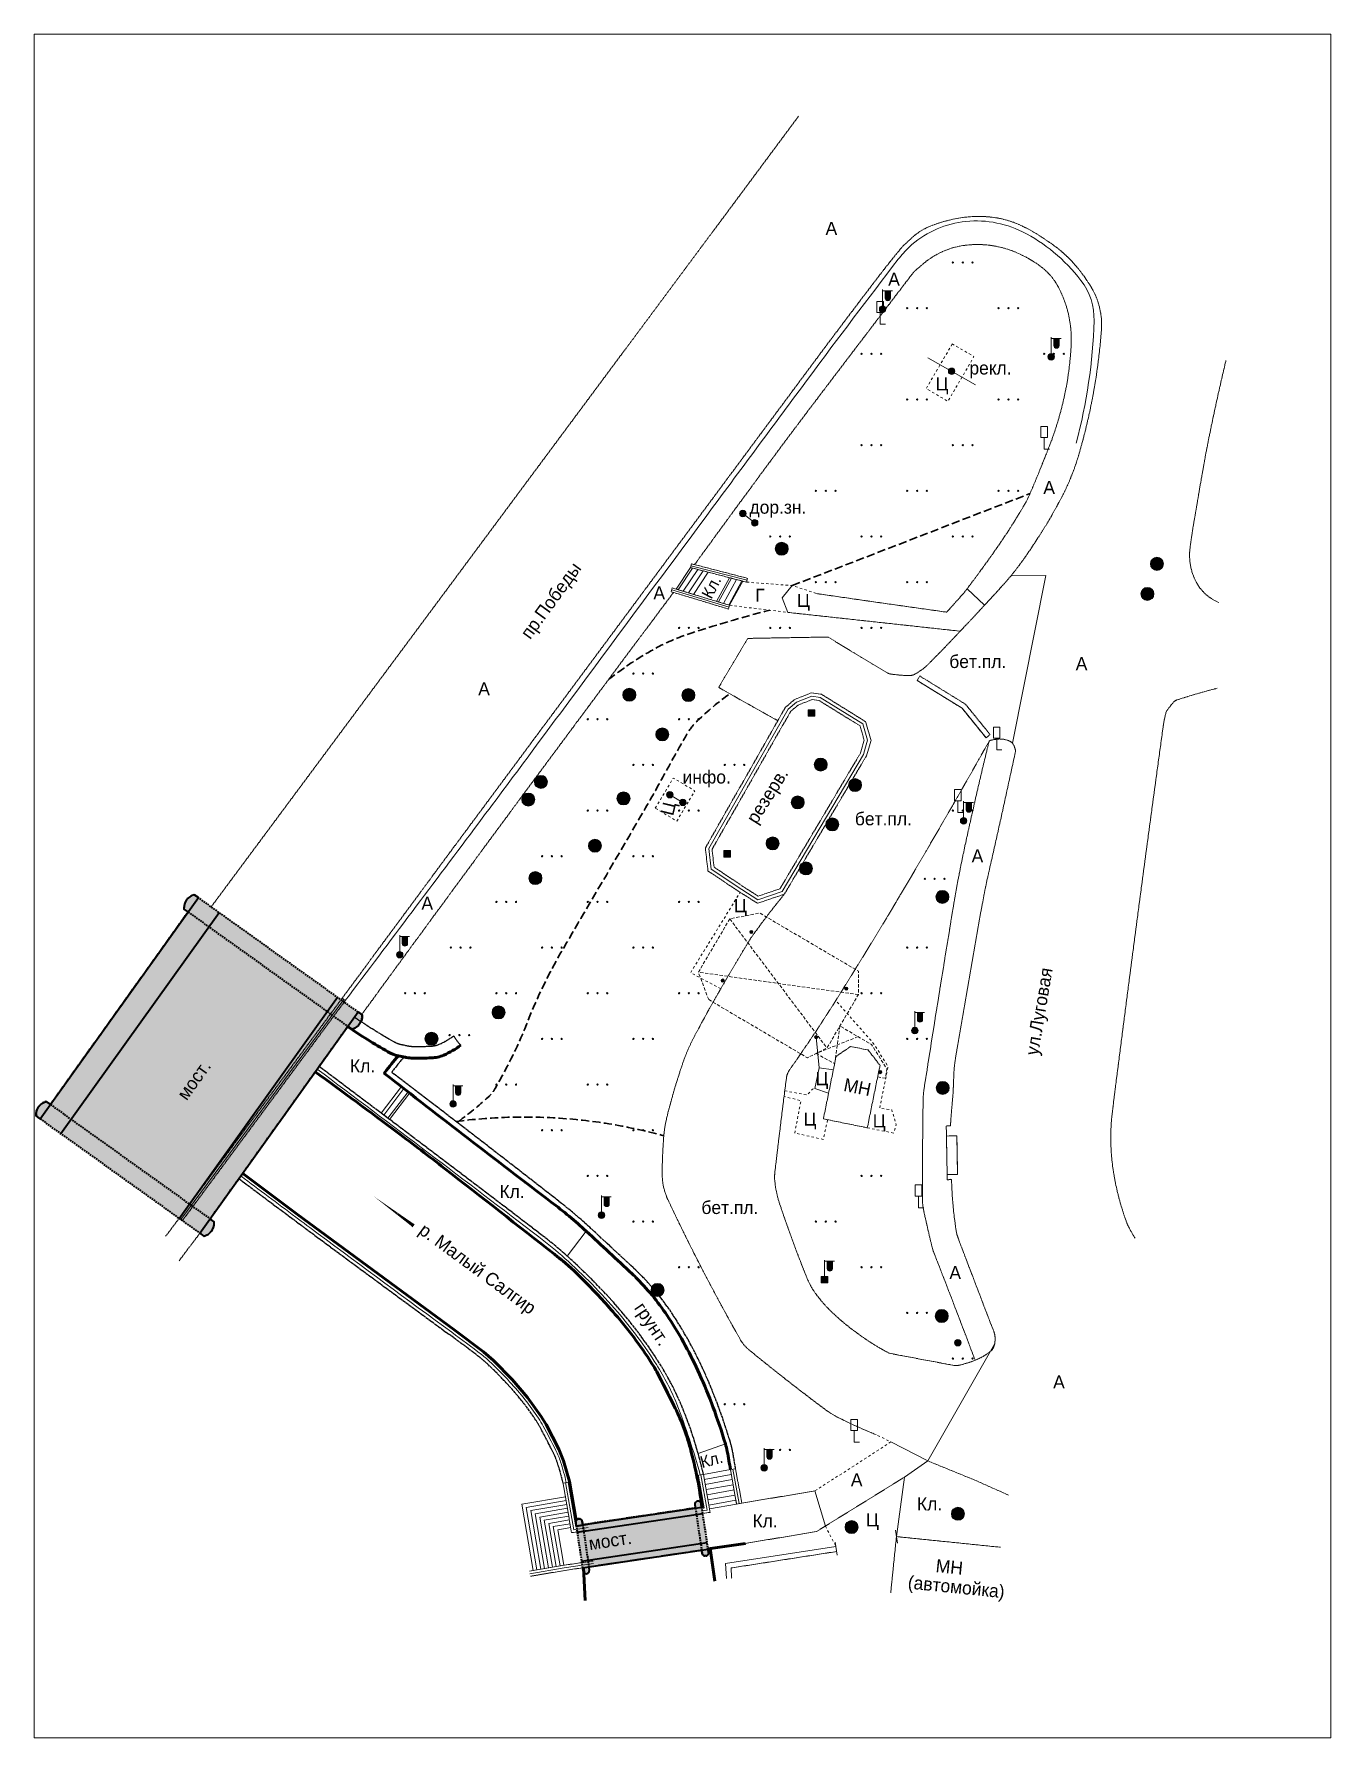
# Paper-space layout '500_А4' of a CAD drawing. Extents: x 1 to 200, y 1 to 262.
# The model-space entities are those that its viewports show. They can reach past a viewport. Long polylines and large blocks are cut down to what shows.
import ezdxf
from ezdxf.enums import TextEntityAlignment as Align

# ---------------------------------------------------------------- set-up
doc = ezdxf.new("R2010")
doc.units = 0
for name, pattern in [('500_128_1', [1, 1, 0]), ('500_14', [1, 1, 0]), ('500_189_3_1', [1, 1, 0]), ('500_189_3_2', [3, 1.5, -1.5]), ('500_195_2', [7, 5, -2]), ('500_24', [3, 1.5, -1.5]), ('500_278_5_1_1', [1, 1, 0]), ('500_280_2_1_1_1', [1, 1, 0]), ('500_314_1', [3, 2, -1]), ('500_472_1', [1, 1, 0]), ('500_49_1', [3, 2, -1])]:
    doc.linetypes.add(name, pattern=pattern)
for name, color, linetype in [('Возд_Линии', 7, 'Continuous'), ('Гидрол_Текст', 7, 'Continuous'), ('Дороги', 7, 'Continuous'), ('Здания_сооружения', 7, 'Continuous'), ('Канализация', 54, 'Continuous'), ('Колодцы', 7, 'Continuous'), ('Ограждение', 7, 'Continuous'), ('Ограждения', 7, 'Continuous'), ('Растительность', 7, 'Continuous'), ('Указатели', 7, 'Continuous')]:
    doc.layers.add(name, color=color, linetype=linetype)
doc.styles.add('BM431', font='Bm431.ttf', dxfattribs={"height": 1})
doc.styles.add('D431', font='D431.ttf')
doc.styles.add('D432', font='D432.ttf')
doc.styles.add('P131', font='P131.ttf')
doc.linetypes.add('500_128', pattern='A,0,[1,Topography.shx,S=1,R=90,X=0,Y=0],-0.5', length=0.5)
doc.linetypes.add('500_187', pattern='A,0,[3,Topography.shx,S=0.5,R=0,X=0,Y=0],-0.5', length=0.5)
doc.linetypes.add('500_278_5_1', pattern='A,0,[1,Topography.shx,S=0.8,R=90,X=0,Y=-0.4],-0.5,[1,Topography.shx,S=0.8,R=90,X=0,Y=-0.4],-7.5', length=8)
doc.linetypes.add('500_280_1', pattern='A,2,[6,Topography.shx,S=0.8,R=0,X=0,Y=0],2', length=4)
doc.linetypes.add('500_472', pattern='A,8,[1,Topography.shx,S=0.8,R=90,X=0,Y=0],0', length=8)
doc.linetypes.add('500_474_2_4', pattern='A,4,-0.5,[38,Topography.shx,S=1,R=0,X=0,Y=0],-0.5', length=5)
pattern_1 = [(0, (0, 0), (0, 0.8), [])]

psp = doc.layouts.new('500_А4')

msp = doc.modelspace()

# ---------------------------------------------------------------- texts
at = {"layer": 'Гидрол_Текст', "lineweight": 20, "style": 'D432'}
msp.add_text('р. Малый Салгир', height=1, rotation=323.7090537872178, dxfattribs=at).set_placement((5191686.714742469, 4972827.143944106))
at = {"layer": 'Дороги', "color": 7, "lineweight": 20, "style": 'BM431'}
for s, p in [('А', (5191717.985399959, 4972903.617130374)), ('А', (5191722.788732022, 4972899.725158053)), ('Ц', (5191726.41246627, 4972891.697746079, 255.8022939986229)), ('А', (5191734.68355675, 4972883.758119127)), ('А', (5191704.784071021, 4972875.684294449)), ('Г', (5191712.594679257, 4972875.496667388)), ('Ц', (5191715.799854829, 4972875.104108699)), ('бет.пл.', (5191727.470890969, 4972870.42358312)), ('А', (5191737.166536706, 4972870.257839316)), ('А', (5191691.353658151, 4972868.334884849)), ('бет.пл.', (5191720.23442383, 4972858.370731732)), ('А', (5191729.185663088, 4972855.522224401)), ('А', (5191686.998304322, 4972851.897754)), ('Ц', (5191710.95920709, 4972851.70952351, 254.7796599193937)), ('Кл.', (5191681.517259659, 4972839.426361038)), ('Ц', (5191717.208997615, 4972838.453048381, 254.860759582423)), ('Ц', (5191716.291193572, 4972835.352138546, 254.7260912297961)), ('Ц', (5191721.603386676, 4972835.21467115, 509.586850812219)), ('Кл.', (5191692.98331827, 4972829.803254947)), ('бет.пл.', (5191708.465519409, 4972828.580107293, 254.6023661178755)), ('А', (5191727.479420205, 4972823.591027865)), ('А', (5191735.435217567, 4972815.213075775)), ('А', (5191719.924237418, 4972807.712012787, 509.1753311714115)), ('Кл.', (5191724.992743756, 4972805.860493189, 254.7260912297961)), ('Кл.', (5191712.383755076, 4972804.565595313, 254.7260912297961)), ('Ц', (5191721.084919088, 4972804.640693862, 254.7260912297961))]:
    msp.add_text(s, height=1, dxfattribs=at).set_placement(p)
at = {"layer": 'Дороги', "color": 7, "lineweight": 20}
for s, height, rotation, style, p in [('пр.Победы', 1, 54.10639333494106, 'P131', (5191695.332222276, 4972872.557148141)), ('Кл.', 0.9, 62.72559529984119, 'BM431', (5191709.228039633, 4972875.653071691, -254.7342954116074)), ('резерв.', 1, 57.80231052635572, 'BM431', (5191712.690333491, 4972858.398181794)), ('Ц', 1, 76.35671763582361, 'BM431', (5191706.292583354, 4972859.048520793, 255.8022939986229)), ('ул.Луговая', 1, 80.42128662160498, 'P131', (5191734.276017142, 4972840.68162852, 254.7167687228745)), ('грунт.', 1, 303.8160613098649, 'BM431', (5191703.267511023, 4972821.377345804)), ('Кл.', 0.9, 14.61063320227282, 'BM431', (5191708.510509364, 4972809.104772436, 253.0517187969784))]:
    msp.add_text(s, height=height, rotation=rotation, dxfattribs=dict(at, style=style)).set_placement(p)
at = {"layer": 'Здания_сооружения', "lineweight": 20, "style": 'P131'}
for s, rotation, p in [('МН', 348.483099209567, (5191719.309881723, 4972838.022583304, 255.1094114599103)), ('МН', 354.2691756082348, (5191726.395106508, 4972801.139894385, 254.8161036334063)), ('(автомойка)', 354.2691756082348, (5191724.259139727, 4972799.879404316, 254.8161036334063))]:
    msp.add_text(s, height=1, rotation=rotation, dxfattribs=at).set_placement(p)

# ---------------------------------------------------------------- blocks, each defined once
blk = doc.blocks.new('500_206_3_1')
at = {"color": 0, "linetype": 'Continuous', "lineweight": -2}
blk.add_lwpolyline([(0.8, 0), (0, 0), (0, 1.8), (0.5, 1.8), (0.5, 3.5), (-0.5, 3.5), (-0.5, 1.8), (0, 1.8)], dxfattribs=at)
at = {"color": 0, "linetype": 'Continuous', "lineweight": -2, "style": 'BM431'}
blk.add_attdef('Пояснительная_надпись', (2, 0), '', height=2, dxfattribs=at)
blk = doc.blocks.new('*U172')
at = {"linetype": 'Continuous', "lineweight": -2}
h = blk.add_hatch(color=0, dxfattribs=at)
h.dxf.hatch_style = 1
edge = h.paths.add_edge_path()
edge.add_arc((0, 0), 0.5, 0, 360)
h = blk.add_hatch(color=0, dxfattribs=at)
h.dxf.hatch_style = 1
edge = h.paths.add_edge_path()
edge.add_arc((2.313550330865838, -2.4999542e-09), 0.5, 0, 360)
at = {"color": 0, "linetype": 'Continuous', "lineweight": -2}
blk.add_lwpolyline([(0, 0), (2.313550330865838, -2.4999543e-09)], dxfattribs=at)
for centre in [(0, 0), (2.313550330865838, -2.4999542e-09)]:
    blk.add_circle(centre, 0.5, dxfattribs=at)
at = {"color": 0, "linetype": 'Continuous', "lineweight": -2, "style": 'BM431'}
blk.add_attdef('Пояснительная_надпись', (0, -2.5), '', height=2, dxfattribs=at)
blk = doc.blocks.new('500_117_1')
at = {"true_color": 0xffffff}
h = blk.add_hatch(color=7, dxfattribs=at)
h.dxf.hatch_style = 1
edge = h.paths.add_edge_path()
edge.add_arc((0, 0), 1, 0, 360)
at = {"color": 0, "linetype": 'Continuous', "lineweight": -2}
blk.add_lwpolyline([(-0.7071067811865475, 0.7071067811865476), (0.7071067811865474, -0.7071067811865478)], dxfattribs=at)
blk.add_circle((0, 0), 1, dxfattribs=at)
for tag, p, style in [('Пояснительная_надпись', (1, -1), 'BM431'), ('Порядковый_номер', (0, -3.5), 'D431')]:
    blk.add_attdef(tag, p, '', height=2, dxfattribs=dict(at, style=style))
at = {"color": 7, "linetype": 'Continuous', "lineweight": -2, "style": 'D431'}
for tag, p in [('Отметка_кольца_люка', (0, -6)), ('Отметка_земли', (0, -8.5))]:
    blk.add_attdef(tag, p, '', height=2, dxfattribs=at)
at = {"linetype": 'Continuous', "lineweight": -2, "style": 'D431'}
for tag, p in [('Отметка_верха_прокладки', (0, -11)), ('Отметка_низа_прокладки', (0, -13.5)), ('Отметка_дна', (0, -16))]:
    blk.add_attdef(tag, p, '', height=2, dxfattribs=at)
blk = doc.blocks.new('*U177')
at = {"linetype": 'Continuous', "lineweight": -2}
h = blk.add_hatch(color=0, dxfattribs=at)
h.dxf.hatch_style = 1
edge = h.paths.add_edge_path()
edge.add_arc((0, 0), 0.5, 0, 360)
at = {"color": 0, "linetype": 'Continuous', "lineweight": -2}
blk.add_circle((0, 0), 0.5, dxfattribs=at)
blk = doc.blocks.new('500_473')
at = {"color": 0, "linetype": 'Continuous', "lineweight": -2}
blk.add_lwpolyline([(0, 1), (0, -1)], dxfattribs=at)
blk = doc.blocks.new('*U183')
at = {"linetype": 'Continuous', "lineweight": -2, "true_color": 0xffffff}
h = blk.add_hatch(color=7, dxfattribs=at)
h.dxf.hatch_style = 1
edge = h.paths.add_edge_path()
edge.add_line((0, 3.753316731873263), (0, -3.753316731873263))
edge.add_arc((0.5, -3.753316731873263), 0.5, 180, 360)
edge.add_line((0.9999999999999998, -3.753316731873263), (0.9999999999999998, -3.253316731873263))
edge.add_line((0.9999999999999998, -3.253316731873263), (18.47719311076568, -3.253316731873263))
edge.add_line((18.47719311076568, -3.253316731873263), (18.47719311076568, -3.753316731873263))
edge.add_arc((18.97719311076568, -3.753316731873263), 0.5000000000000036, 180, 360)
edge.add_line((19.47719311076568, -3.753316731873263), (19.47719311076568, 3.753316731873263))
edge.add_arc((18.97719311076568, 3.753316731873263), 0.5, 0, 180)
edge.add_line((18.47719311076568, 3.753316731873263), (18.47719311076568, 3.253316731873263))
edge.add_line((18.47719311076568, 3.253316731873263), (1, 3.253316731873265))
edge.add_line((0.9999999999999998, 3.253316731873265), (0.9999999999999998, 3.753316731873263))
edge.add_arc((0.5, 3.753316731873263), 0.5, 0, 180)
at = {"color": 0, "linetype": 'Continuous', "lineweight": -2}
for points in [[(0, 3.253316731873263), (0, 3.753316731873263, -0.9999999999999998), (1, 3.753316731873263), (0.9999999999999998, 3.253316731873263)], [(19.47719311076568, 3.253316731873263), (19.47719311076568, 3.753316731873263, 0.9999999999999998), (18.47719311076568, 3.753316731873263), (18.47719311076568, 3.253316731873263)], [(0, -3.253316731873263), (-1e-16, -3.753316731873263, 0.9999999999999998), (0.9999999999999998, -3.753316731873263), (0.9999999999999998, -3.253316731873263)], [(19.47719311076568, -3.253316731873263), (19.47719311076568, -3.753316731873263, -0.9999999999999998), (18.47719311076568, -3.753316731873263), (18.47719311076568, -3.253316731873263)]]:
    blk.add_lwpolyline(points, format="xyb", dxfattribs=at)
at = {"color": 0, "linetype": '500_314_1', "lineweight": -2, "ltscale": 0.5}
blk.add_lwpolyline([(0, 3.753316731873263), (0, -3.753316731873263, 0.9999999999999998), (0.9999999999999998, -3.753316731873263), (0.9999999999999998, -3.253316731873263), (18.47719311076568, -3.253316731873263), (18.47719311076568, -3.753316731873263, 0.9999999999999998), (19.47719311076568, -3.753316731873263), (19.47719311076568, 3.753316731873263, 0.9999999999999998), (18.47719311076568, 3.753316731873263), (18.47719311076568, 3.253316731873263), (0.9999999999999998, 3.253316731873265), (0.9999999999999998, 3.753316731873263, 0.9999999999999998), (0, 3.753316731873263)], format="xyb", dxfattribs=at)
at = {"color": 0, "linetype": 'Continuous', "lineweight": -2}
for points in [[(0, 3.253316731873263), (19.47719311076568, 3.253316731873263)], [(0, 2.253316731873263), (19.47719311076568, 2.253316731873263)], [(0, -2.253316731873263), (19.47719311076568, -2.253316731873263)], [(0, -3.253316731873263), (19.47719311076568, -3.253316731873263)]]:
    blk.add_lwpolyline(points, dxfattribs=at)
at = {"color": 0, "linetype": '500_314_1', "lineweight": -2, "ltscale": 0.5}
for points in [[(0.9999999999999998, 3.253316731873263), (0.9999999999999998, -3.253316731873263)], [(18.47719311076568, 3.253316731873263), (18.47719311076568, -3.253316731873263)]]:
    blk.add_lwpolyline(points, dxfattribs=at)
at = {"color": 0, "linetype": 'Continuous', "lineweight": 20, "style": 'BM431'}
blk.add_attdef('Материал_постройки', (1.5, -0.75), '', height=2, dxfattribs=at)
blk = doc.blocks.new('*U184')
at = {"linetype": 'Continuous', "lineweight": -2, "true_color": 0xffffff}
h = blk.add_hatch(color=7, dxfattribs=at)
h.dxf.hatch_style = 1
edge = h.paths.add_edge_path()
edge.add_line((0, 15.82693296277809), (0, -15.82693296277809))
edge.add_arc((1.351985278946712, -14.24906876828946), 2.077864194488622, 229.4085399419951, 310.5914600580049)
edge.add_line((2.703970557893425, -15.82693296277809), (2.703970557893425, -15.05497378909508))
edge.add_line((2.703970557893425, -15.05497378909508), (38.98903012461899, -15.05497378909508))
edge.add_line((38.98903012461899, -15.05497378909508), (38.98903012461899, -15.82693296277809))
edge.add_arc((40.34101540356569, -14.24906876828946), 2.077864194488624, 229.4085399419951, 310.5914600580049)
edge.add_line((41.69300068251241, -15.82693296277809), (41.69300068251241, 15.82693296277809))
edge.add_arc((40.34101540356569, 14.24906876828946), 2.077864194488624, 49.40853994199506, 130.5914600580049)
edge.add_line((38.98903012461899, 15.82693296277809), (38.98903012461899, 15.05497378909508))
edge.add_line((38.98903012461899, 15.05497378909508), (2.703970557893427, 15.05497378909508))
edge.add_line((2.703970557893425, 15.05497378909508), (2.703970557893425, 15.82693296277809))
edge.add_arc((1.351985278946712, 14.24906876828946), 2.077864194488622, 49.40853994199506, 130.5914600580049)
at = {"color": 0, "linetype": 'Continuous', "lineweight": -2}
for points in [[(0, 15.05497378909508), (0, 15.82693296277809, -0.3698265120087206), (2.703970557893425, 15.82693296277809), (2.703970557893425, 15.05497378909508)], [(41.69300068251241, 15.05497378909508), (41.69300068251241, 15.82693296277809, 0.3698265120087203), (38.98903012461899, 15.82693296277809), (38.98903012461899, 15.05497378909508)], [(0, -15.05497378909508), (-1e-16, -15.82693296277809, 0.3698265120087206), (2.703970557893425, -15.82693296277809), (2.703970557893425, -15.05497378909508)], [(41.69300068251241, -15.05497378909508), (41.69300068251241, -15.82693296277809, -0.3698265120087203), (38.98903012461899, -15.82693296277809), (38.98903012461899, -15.05497378909508)]]:
    blk.add_lwpolyline(points, format="xyb", dxfattribs=at)
at = {"color": 0, "linetype": '500_314_1', "lineweight": -2, "ltscale": 0.5}
blk.add_lwpolyline([(0, 15.82693296277809), (0, -15.82693296277809, 0.3698265120087205), (2.703970557893425, -15.82693296277809), (2.703970557893425, -15.05497378909508), (38.98903012461899, -15.05497378909508), (38.98903012461899, -15.82693296277809, 0.3698265120087203), (41.69300068251241, -15.82693296277809), (41.69300068251241, 15.82693296277809, 0.3698265120087203), (38.98903012461899, 15.82693296277809), (38.98903012461899, 15.05497378909508), (2.703970557893425, 15.05497378909508), (2.703970557893425, 15.82693296277809, 0.3698265120087205), (0, 15.82693296277809)], format="xyb", dxfattribs=at)
at = {"color": 0, "linetype": 'Continuous', "lineweight": -2}
for points in [[(0, 15.05497378909508), (41.69300068251241, 15.05497378909508)], [(0, 11.15932484567944), (41.69300068251241, 11.15932484567944)], [(0, -11.15932484567944), (41.69300068251241, -11.15932484567944)], [(0, -15.05497378909508), (41.69300068251241, -15.05497378909508)]]:
    blk.add_lwpolyline(points, dxfattribs=at)
at = {"color": 0, "linetype": '500_314_1', "lineweight": -2, "ltscale": 0.5}
for points in [[(2.703970557893425, 15.05497378909508), (2.703970557893425, -15.05497378909508)], [(38.98903012461899, 15.05497378909508), (38.98903012461899, -15.05497378909508)]]:
    blk.add_lwpolyline(points, dxfattribs=at)
at = {"color": 0, "linetype": 'Continuous', "lineweight": 20, "style": 'BM431'}
blk.add_attdef('Материал_постройки', (1.5, -0.75), '', height=2, dxfattribs=at)
blk = doc.blocks.new('*U186')
at = {"linetype": 'Continuous', "lineweight": -2}
h = blk.add_hatch(dxfattribs=at)
h.set_pattern_fill('500_203', color=0, scale=0.8, pattern_type=2)
h.set_pattern_definition(pattern_1)
h.paths.add_polyline_path([(0, 0), (4.209583711590084, 0), (4.209583711590084, 5.370907410109439), (0, 5.370907410109439)])
at = {"color": 0, "linetype": 'Continuous', "lineweight": -2}
blk.add_lwpolyline([(0, 0), (4.209583711590084, 0), (4.209583711590084, 5.370907410109439), (0, 5.370907410109439)], close=True, dxfattribs=at)
blk = doc.blocks.new('*U188')
at = {"linetype": 'Continuous', "lineweight": -2}
h = blk.add_hatch(dxfattribs=at)
h.set_pattern_fill('500_203', color=0, scale=0.8, pattern_type=2)
h.set_pattern_definition(pattern_1)
h.paths.add_polyline_path([(0, 0), (5.105300101330529, 0), (5.105300101330529, 1.600825068648217), (0, 1.600825068648217)])
at = {"color": 0, "linetype": 'Continuous', "lineweight": -2}
blk.add_lwpolyline([(0, 0), (5.105300101330529, 0), (5.105300101330529, 1.600825068648217), (0, 1.600825068648217)], close=True, dxfattribs=at)
blk = doc.blocks.new('*U190')
at = {"linetype": 'Continuous', "lineweight": -2}
h = blk.add_hatch(dxfattribs=at)
h.set_pattern_fill('500_203', color=0, scale=0.8, pattern_type=2)
h.set_pattern_definition(pattern_1)
h.paths.add_polyline_path([(0, 0), (3.962845088423127, 0.0074590659758726), (3.172104955701683, 2.661415148948524), (-0.9076061415357543, 2.656143206320972)])
at = {"color": 0, "linetype": 'Continuous', "lineweight": -2}
blk.add_lwpolyline([(0, 0), (3.962845088423127, 0.0074590659758726), (3.172104955701683, 2.661415148948524), (-0.9076061415357543, 2.656143206320972)], close=True, dxfattribs=at)
blk = doc.blocks.new('*U189')
at = {"linetype": 'Continuous', "lineweight": -2}
h = blk.add_hatch(dxfattribs=at)
h.set_pattern_fill('500_203', color=0, scale=0.8, pattern_type=2)
h.set_pattern_definition(pattern_1)
h.paths.add_polyline_path([(0, 0), (4.131770271701801, -0.0031426103900433), (3.708984214586586, 2.038040779982922), (-0.509557722044709, 2.04736038992638)])
at = {"color": 0, "linetype": 'Continuous', "lineweight": -2}
blk.add_lwpolyline([(0, 0), (4.131770271701801, -0.0031426103900433), (3.708984214586586, 2.038040779982922), (-0.509557722044709, 2.04736038992638)], close=True, dxfattribs=at)
blk = doc.blocks.new('*U192')
at = {"linetype": 'Continuous', "lineweight": -2, "true_color": 0xffffff}
h = blk.add_hatch(color=7, dxfattribs=at)
h.dxf.hatch_style = 1
edge = h.paths.add_edge_path(flags=16)
edge.add_arc((0, 0), 0.1, 0, 360)
h.paths.add_polyline_path([(-0.5, -0.5), (0.5, -0.5), (0.5, 0.5), (-0.5, 0.5)])
at = {"linetype": 'Continuous', "lineweight": -2}
h = blk.add_hatch(color=0, dxfattribs=at)
edge = h.paths.add_edge_path()
edge.add_arc((0, 0), 0.1, 0, 360)
at = {"color": 0, "linetype": 'Continuous', "lineweight": -2}
blk.add_lwpolyline([(-0.5, 3.999999999999999, 0, 0, 0), (-0.8, 2.299999999999999, 0, 0, 0), (0.2, 3, 0, 0, 0), (0.0479294319395912, 1.098082598310523, 0.5, 0, 0), (0, 0.5, 0, 0, 0)], format="xyseb", dxfattribs=at)
blk.add_lwpolyline([(-0.5, -0.5), (0.5, -0.5), (0.5, 0.5), (-0.5, 0.5)], close=True, dxfattribs=at)
blk.add_circle((0, 0), 0.1, dxfattribs=at)
for tag, p, style in [('Номер', (0.9999999999999998, -0.5), 'D431'), ('Тип', (0.9999999999999994, -3), 'D431'), ('Высота', (0.9999999999999998, -5.5), 'D431'), ('Пояснительная_надпись', (0.999999999999998, -8), 'BM431')]:
    blk.add_attdef(tag, p, '', height=2, dxfattribs=dict(at, style=style))
blk = doc.blocks.new('*U194')
at = {"linetype": 'Continuous', "lineweight": -2, "true_color": 0xffffff}
h = blk.add_hatch(color=7, dxfattribs=at)
h.dxf.hatch_style = 1
h.paths.add_polyline_path([(1.199999999999999, 2.799999999999999), (0.4, 2.799999999999999), (0.4, 1.7, 1), (1.199999999999999, 1.7)])
at = {"linetype": 'Continuous', "lineweight": -2}
h = blk.add_hatch(color=0, dxfattribs=at)
h.dxf.hatch_style = 1
edge = h.paths.add_edge_path()
edge.add_arc((0, 0), 0.5, 0, 360)
at = {"color": 0, "linetype": 'Continuous', "lineweight": -2, "flags": 128}
for points in [[(0, 0.5), (0, 3)], [(0, 2.799999999999999), (1.5, 2.799999999999999)]]:
    blk.add_lwpolyline(points, dxfattribs=at)
at = {"color": 0, "linetype": 'Continuous', "lineweight": -2}
blk.add_lwpolyline([(0.4, 2.799999999999999), (0.4, 1.7, 0.9999999999999998), (1.199999999999999, 1.7), (1.199999999999999, 2.799999999999999)], format="xyb", dxfattribs=at)
blk.add_circle((0, 0), 0.5, dxfattribs=at)
for tag, p, style in [('Номер', (0.9999999999999998, -0.5), 'D431'), ('Тип', (0.9999999999999994, -3), 'D431'), ('Высота', (0.9999999999999998, -5.5), 'D431'), ('Пояснительная_надпись', (0.999999999999998, -8), 'BM431')]:
    blk.add_attdef(tag, p, '', height=2, dxfattribs=dict(at, style=style))
blk = doc.blocks.new('*U199')
at = {"linetype": 'Continuous', "lineweight": -2, "true_color": 0xffffff}
h = blk.add_hatch(color=7, dxfattribs=at)
h.dxf.hatch_style = 1
h.paths.add_polyline_path([(1.199999999999999, 2.799999999999999), (0.4, 2.799999999999999), (0.4, 1.7, 1), (1.199999999999999, 1.7)])
h = blk.add_hatch(color=7, dxfattribs=at)
h.dxf.hatch_style = 1
h.paths.add_polyline_path([(-0.5, -0.5), (0.5, -0.5), (0.5, 0.5), (-0.5, 0.5)])
h.paths.add_polyline_path([(0.1, 0, -1), (-0.1, 0, -1)], flags=16)
at = {"linetype": 'Continuous', "lineweight": -2}
h = blk.add_hatch(color=0, dxfattribs=at)
edge = h.paths.add_edge_path()
edge.add_arc((0, 0), 0.1, 0, 360)
at = {"color": 0, "linetype": 'Continuous', "lineweight": -2, "flags": 128}
for points in [[(0, 0.5), (0, 3)], [(0, 2.799999999999999), (1.5, 2.799999999999999)]]:
    blk.add_lwpolyline(points, dxfattribs=at)
at = {"color": 0, "linetype": 'Continuous', "lineweight": -2}
blk.add_lwpolyline([(0.4, 2.799999999999999), (0.4, 1.7, 0.9999999999999998), (1.199999999999999, 1.7), (1.199999999999999, 2.799999999999999)], format="xyb", dxfattribs=at)
blk.add_lwpolyline([(-0.5, -0.5), (0.5, -0.5), (0.5, 0.5), (-0.5, 0.5)], close=True, dxfattribs=at)
blk.add_circle((0, 0), 0.1, dxfattribs=at)
for tag, p, style in [('Номер', (0.9999999999999998, -0.5), 'D431'), ('Тип', (0.9999999999999994, -3), 'D431'), ('Высота', (0.9999999999999998, -5.5), 'D431'), ('Пояснительная_надпись', (0.999999999999998, -8), 'BM431')]:
    blk.add_attdef(tag, p, '', height=2, dxfattribs=dict(at, style=style))
blk = doc.blocks.new('*U200')
at = {"linetype": 'Continuous', "lineweight": -2, "true_color": 0xffffff}
h = blk.add_hatch(color=7, dxfattribs=at)
h.dxf.hatch_style = 1
h.paths.add_polyline_path([(0.4, 1.7, 1), (1.199999999999999, 1.7), (1.199999999999999, 2.799999999999999), (0.4, 2.799999999999999)])
h = blk.add_hatch(color=7, dxfattribs=at)
h.dxf.hatch_style = 1
h.paths.add_polyline_path([(0.5, 0, 1), (-0.5, 0, 1)])
h.paths.add_polyline_path([(0.1, 0, -1), (-0.1, 0, -1)], flags=16)
at = {"linetype": 'Continuous', "lineweight": -2}
h = blk.add_hatch(color=0, dxfattribs=at)
edge = h.paths.add_edge_path()
edge.add_arc((0, 0), 0.1, 0, 360)
at = {"color": 0, "linetype": 'Continuous', "lineweight": -2, "flags": 128}
for points in [[(0, 0.5), (0, 3)], [(0, 2.799999999999999), (1.5, 2.799999999999999)]]:
    blk.add_lwpolyline(points, dxfattribs=at)
at = {"color": 0, "linetype": 'Continuous', "lineweight": -2}
blk.add_lwpolyline([(0.4, 2.799999999999999), (0.4, 1.7, 0.9999999999999998), (1.199999999999999, 1.7), (1.199999999999999, 2.799999999999999)], format="xyb", dxfattribs=at)
for radius in [0.5, 0.1]:
    blk.add_circle((0, 0), radius, dxfattribs=at)
for tag, p, style in [('Номер', (0.9999999999999998, -0.5), 'D431'), ('Тип', (0.9999999999999994, -3), 'D431'), ('Высота', (0.9999999999999998, -5.5), 'D431'), ('Пояснительная_надпись', (0.999999999999998, -8), 'BM431')]:
    blk.add_attdef(tag, p, '', height=2, dxfattribs=dict(at, style=style))
blk = doc.blocks.new('500_108_1')
at = {"linetype": 'Continuous', "lineweight": -2, "true_color": 0xffffff}
h = blk.add_hatch(color=7, dxfattribs=at)
h.dxf.hatch_style = 1
edge = h.paths.add_edge_path()
edge.add_arc((0, 0), 0.5, 0, 360)
at = {"linetype": 'Continuous', "lineweight": -2}
h = blk.add_hatch(color=0, dxfattribs=at)
edge = h.paths.add_edge_path()
edge.add_arc((0, 0), 0.1, 0, 360)
at = {"color": 0, "linetype": 'Continuous', "lineweight": -2}
for radius in [0.5, 0.1]:
    blk.add_circle((0, 0), radius, dxfattribs=at)
for tag, p, style in [('Номер', (0.9999999999999998, -0.5), 'D431'), ('Тип', (0.9999999999999994, -3), 'D431'), ('Высота', (0.9999999999999998, -5.5), 'D431'), ('Пояснительная_надпись', (0.999999999999998, -8), 'BM431')]:
    blk.add_attdef(tag, p, '', height=2, dxfattribs=dict(at, style=style))
blk = doc.blocks.new('500_406')
at = {"linetype": 'Continuous', "lineweight": -2}
h = blk.add_hatch(color=0, dxfattribs=at)
h.dxf.hatch_style = 1
h.paths.add_polyline_path([(-1.399999999999999, 0, 1), (-1.6, 0, 1)])
h = blk.add_hatch(color=0, dxfattribs=at)
h.dxf.hatch_style = 1
h.paths.add_polyline_path([(0.1, 0, 1), (-0.1, 0, 1)])
h = blk.add_hatch(color=0, dxfattribs=at)
h.dxf.hatch_style = 1
h.paths.add_polyline_path([(1.6, 0, 1), (1.399999999999999, 0, 1)])
at = {"color": 0, "linetype": 'Continuous', "lineweight": -2}
for centre in [(-1.5, 0), (0, 0), (1.5, 0)]:
    blk.add_circle(centre, 0.1, dxfattribs=at)
blk = doc.blocks.new('*U206')
at = {"color": 0, "linetype": 'Continuous', "lineweight": -2}
for points in [[(0, 0, 0.5, 0.3, 0), (3.001767667037116, -3.4e-15, 0, 0, 0)], [(3.021767667037116, -3.3e-15, 0.3, 0.1, 0), (6.023535334074233, -4.1e-15, 1, 0, 0), (7.523535334074233, -2e-14, 0, 0, 0)]]:
    blk.add_lwpolyline(points, format="xyseb", dxfattribs=at)
blk.add_lwpolyline([(0, -0.25), (0, 0.25)], dxfattribs=at)
at = {"color": 0, "linetype": 'Continuous', "lineweight": -2, "style": 'D431'}
blk.add_attdef('Скорость_течения', text='', height=1.75, rotation=180, dxfattribs=at).set_placement((3.011767667037116, -9e-16), align=Align.MIDDLE)
blk = doc.blocks.new('*U207')
at = {"linetype": 'Continuous', "lineweight": -2}
h = blk.add_hatch(color=0, dxfattribs=at)
h.dxf.hatch_style = 1
edge = h.paths.add_edge_path()
edge.add_arc((0, 0), 0.5, 0, 360)
h = blk.add_hatch(color=0, dxfattribs=at)
h.dxf.hatch_style = 1
edge = h.paths.add_edge_path()
edge.add_arc((7.379231e-10, -1.077296e-10), 0.5, 0, 360)
at = {"color": 0, "linetype": 'Continuous', "lineweight": -2}
blk.add_lwpolyline([(0, 0), (7.379231e-10, -1.077297e-10)], dxfattribs=at)
for centre in [(0, 0), (7.379231e-10, -1.077296e-10)]:
    blk.add_circle(centre, 0.5, dxfattribs=at)
at = {"color": 0, "linetype": 'Continuous', "lineweight": -2, "style": 'BM431'}
blk.add_attdef('Пояснительная_надпись', (0, -2.5), '', height=2, dxfattribs=at)

# ---------------------------------------------------------------- linework, layer by layer
at = {"layer": 'Дороги', "color": 7, "linetype": '500_189_3_1', "lineweight": 20, "ltscale": 0.5, "flags": 128}
for points in [[(5191670.878745782, 4972852.128037892), (5191715.921142002, 4972912.726318918)], [(5191668.418029845, 4972824.992284166), (5191670.007173225, 4972827.11034386)]]:
    msp.add_lwpolyline(points, dxfattribs=at)
for points in [[(5191714.324384882, 4972866.384117074, -0.0031220389614682), (5191709.822099258, 4972868.920751292, -0.4175777092608214), (5191709.810419911, 4972868.964595533, -0.0027679150378415), (5191712.011593057, 4972872.667433338, -0.2581518853168295), (5191712.054256277, 4972872.692068174, -0.0006971660035871), (5191718.16040946, 4972872.795812899, -0.1428328975285606), (5191718.189738931, 4972872.78775404, 0.0044433047409313), (5191722.732316994, 4972870.046163486, 0.0962491698973134), (5191722.965185849, 4972869.963207422, 0.0354613656483132), (5191724.433041396, 4972869.846386919, 0.1321041988823946), (5191724.821800105, 4972869.947378637, 0.0261669718494118), (5191725.419737724, 4972870.329939115, 0.040596590726477), (5191725.769239207, 4972870.625902096, 0.0012413993820082), (5191726.421134505, 4972871.278939422, 0.0037090491513674), (5191726.63714839, 4972871.499659746, 0.0005741214862591), (5191727.711959376, 4972872.616874918, 0.0012452124168883), (5191728.20563801, 4972873.133781946, 0.0022579399543743), (5191729.024305471, 4972874.003082231, 0.0011471307901866), (5191730.624022811, 4972875.725085745, 0.0038160681697663), (5191731.76342001, 4972876.976261034, 0.0093663988476007), (5191732.214068215, 4972877.498114469, 0.0079908717768487), (5191732.283800657, 4972877.584771611, 0.001777243886329), (5191732.58964307, 4972877.9804272, 0.0147325186271014), (5191733.601288425, 4972879.382472321, 0.0105326810948565), (5191734.915327988, 4972881.412323117, 0.0106784781534823), (5191735.252182178, 4972881.984489813, 0.0044580470743529), (5191736.017133807, 4972883.378678877, 0.0263876131031823), (5191736.783680304, 4972885.006318453, 0.0254440202341395), (5191737.399726962, 4972886.767419247, 0.0529564558911107), (5191739.136513247, 4972896.321976002, 0.155151558393186), (5191738.352146765, 4972899.61474995, 0.0463973811768502), (5191737.01069944, 4972901.437573198, 0.0532730992700141), (5191735.550371958, 4972902.763491645, 0.0231765094779965), (5191733.925907441, 4972903.838046659, 0.0339938541445973), (5191732.741306964, 4972904.439930512, 0.0704722383763148), (5191730.762317356, 4972904.96940599, 0.0644220876759646), (5191728.523220131, 4972904.951598464, 0.059396876268947), (5191726.06574851, 4972904.310279647, 0.0901107298338971), (5191724.635233827, 4972903.425995885, 0.0078265838820506), (5191723.976692237, 4972902.813664974, 0.0281014443682981), (5191723.805870723, 4972902.630264873, 0.0104311503285333), (5191721.948141738, 4972900.299094629, 0.0032209581187093), (5191716.140758793, 4972892.588871157, 1.8167227898e-06), (5191710.677030563, 4972885.23677063, 2.37371288343e-05), (5191710.258894921, 4972884.674060821, 3.9350649176e-06), (5191696.265496253, 4972865.840141296, 5.29166516482e-05), (5191695.225052074, 4972864.439460622), (5191690.97469306, 4972858.708605766, 0.0002903104270908), (5191686.818755865, 4972853.098251938, 0.0002042269487663), (5191680.918945889, 4972845.117245518)], [(5191707.942068701, 4972878.35001981, -0.0021818156860341), (5191713.763091273, 4972886.285605714, -0.0032728521442703), (5191717.701124085, 4972891.533171801, -0.0004536655449473), (5191724.47675401, 4972900.423143748, -0.0116562697978918), (5191724.748802029, 4972900.762702599, -0.0376283077343847), (5191724.839975308, 4972900.855979633, -0.0054459743556773), (5191725.52207645, 4972901.443084248, -0.1381580902605899), (5191728.506433927, 4972902.794546834, -0.1234049168697852), (5191732.143857977, 4972902.448220489, -0.0788798881967084), (5191734.551940616, 4972901.139150571, -0.1086329946842895), (5191735.839669113, 4972899.607252685, -0.1356811858644713), (5191736.81557823, 4972895.092499132, -0.0790087329680124), (5191735.147148306, 4972887.434688736, -0.0073058553052152), (5191733.663984337, 4972883.793634686, -0.0312499416993111), (5191733.252331381, 4972882.970874542, -0.0179968153094408), (5191731.475897866, 4972880.152360487, -0.0132792193121813), (5191728.834701841, 4972876.491031018, -0.0169305662313623), (5191728.458859028, 4972876.0313057, -0.0057589018891228), (5191727.294047114, 4972874.731602125, -0.2466971753024921), (5191727.234356598, 4972874.710162852, -0.0014717179718686), (5191717.313441443, 4972876.127008917)], [(5191748.135614997, 4972875.453140054, -0.1786593886395269), (5191746.399626225, 4972877.020662429, -0.1550782948724066), (5191745.933898018, 4972879.653875877, -0.0072073478990854), (5191746.156408052, 4972881.155972749, -0.0028552694937964), (5191746.794233508, 4972884.935369842, -0.0082121689146789), (5191747.595236822, 4972889.115582823, -0.0070093065145033), (5191748.682315756, 4972893.98223632)], [(5191682.417589512, 4972843.863761089, -0.0009215604492495), (5191689.373404265, 4972853.363294899, -0.0009215604396804), (5191696.364189181, 4972862.837123336, -0.000652530968114), (5191701.335275531, 4972869.529677331, -0.000652530945667), (5191706.323813243, 4972876.209233112)], [(5191741.712458308, 4972826.724632418, -0.0121635394990109), (5191741.222701385, 4972827.591141522, -0.0341714894039799), (5191741.077502896, 4972827.914714736, -0.0551447638690839), (5191739.99199149, 4972832.287820731, -0.0626469898446956), (5191739.960240487, 4972836.257416012, -0.002455811031563), (5191740.2249659, 4972838.415739655, -0.0006032559848275), (5191741.356372861, 4972847.195308292, -0.0020419531351064), (5191743.87994313, 4972865.992829547, -0.0356591720774788), (5191744.105379492, 4972867.056642087, -0.0893848646296578), (5191744.16618234, 4972867.179857487, -0.0160078145213002), (5191744.638195956, 4972867.777215919, -0.1400637845457216), (5191744.947512937, 4972867.985105444, -0.0160745580448887), (5191748.008013179, 4972868.86942831)], [(5191730.522270106, 4972864.80427948, 0.0067074684229305), (5191728.641927045, 4972856.640086398, 0.012269166146343), (5191727.783956243, 4972852.140513587, 0.0022133314891555), (5191725.541054648, 4972838.193682931, 0.0350353628996571), (5191725.465213484, 4972837.303415706, 0.0040656755915456), (5191725.413738025, 4972829.745441407, 0.0422467280855982), (5191725.476153805, 4972829.019463867, 0.0129190706384977), (5191725.555407516, 4972828.620391041, 0.0021474651340509), (5191726.104218648, 4972826.235425158, 0.0355149004105925), (5191726.327468868, 4972825.5174589, -0.0030562372186854), (5191729.453350618, 4972817.370331928)], [(5191721.862299264, 4972811.672995361, -0.0195888000877359), (5191719.053740106, 4972812.930010386, -0.0453846726748022), (5191717.920099986, 4972813.626155058, -0.0114899456194284), (5191712.072014045, 4972818.206193953, -0.0919609085508164), (5191711.469128132, 4972818.921939177, -0.0192682937521122), (5191705.906637963, 4972829.656748626, -0.1122197593442129), (5191705.456188227, 4972831.709199319, -0.0183688893392498), (5191705.583120407, 4972834.579480469, -0.0395058724244425), (5191705.796077797, 4972835.899939631, -0.0224170287839157), (5191707.01637245, 4972840.085339791, -0.0409325116288555), (5191707.969959609, 4972842.277305951, -0.0034854560248775), (5191709.141462907, 4972844.426160484, -0.0052397806576547), (5191709.945572476, 4972845.84176571, -0.0034304315218727), (5191712.020614895, 4972849.351658746, -0.0189915190921899), (5191712.423611082, 4972849.968426589, -0.0055298837891146), (5191712.505074009, 4972850.080673068, -0.0004939712897733), (5191713.432075711, 4972851.326129537, -0.0066979475270486), (5191713.951068252, 4972852.002868324, -0.0041020036104026), (5191714.822147987, 4972853.089288627)]]:
    msp.add_lwpolyline(points, format="xyb", dxfattribs=at)
at = {"layer": 'Дороги', "color": 7, "linetype": '500_24', "lineweight": 20, "ltscale": 0.5, "flags": 128}
for points, elevation in [([(5191727.700410318, 4972895.263854478), (5191725.696415018, 4972891.839335812), (5191727.361471048, 4972890.864961079), (5191729.36546635, 4972894.289479746)], 255.1626753816416), ([(5191704.931723781, 4972859.682499238), (5191706.31117382, 4972861.993847352), (5191707.959777009, 4972861.009934233), (5191706.58032697, 4972858.698586119)], 254.8292604021834)]:
    msp.add_lwpolyline(points, close=True, dxfattribs=dict(at, elevation=elevation))
at = {"layer": 'Дороги', "color": 7, "linetype": '500_195_2', "lineweight": 30, "ltscale": 0.5, "elevation": 254.7881546370546, "flags": 128}
msp.add_lwpolyline([(5191715.436933321, 4972876.743848056), (5191733.663984337, 4972883.793634686)], dxfattribs=at)
at = {"layer": 'Дороги', "color": 7, "linetype": '500_189_3_2', "lineweight": 20, "ltscale": 0.5, "flags": 128}
for points, elevation in [([(5191711.930802685, 4972877.005182797), (5191715.436933321, 4972876.743848056), (5191717.313441443, 4972876.127008917)], -254.7342954116074), ([(5191710.630909845, 4972875.229010217), (5191715.099249062, 4972874.685141839)], -254.7342954116074), ([(5191717.171139938, 4972807.35987303), (5191722.99584589, 4972811.10879195), (5191721.862299264, 4972811.672995361)], 254.7238296153458), ([(5191717.970095502, 4972804.663549355), (5191718.772624918, 4972803.11079927)], 254.678578292286)]:
    msp.add_lwpolyline(points, dxfattribs=dict(at, elevation=elevation))
at = {"layer": 'Дороги', "color": 7, "linetype": '500_187', "lineweight": 20, "ltscale": 0.5, "flags": 128}
for points, elevation in [([(5191715.099249062, 4972874.685141839), (5191714.650786547, 4972875.807028865), (5191715.436933321, 4972876.743848056)], 254.7881546370546), ([(5191728.834701841, 4972876.491031018), (5191730.179143063, 4972875.244605992)], 254.7442503630938), ([(5191732.214068215, 4972877.49811447), (5191734.877200473, 4972877.521759706), (5191732.310965248, 4972864.656642093)], 254.5279049857406), ([(5191698.163672852, 4972825.361442211), (5191699.639673335, 4972827.255477549)], 253.0517187969784), ([(5191730.949652037, 4972818.594174093), (5191725.83108089, 4972809.654647606), (5191722.995845891, 4972811.10879195)], 254.4972074641572), ([(5191708.214980324, 4972810.229028635), (5191710.303759038, 4972810.963997831)], 253.0517187969784), ([(5191725.83108089, 4972809.654647606), (5191724.027648912, 4972808.414970095), (5191723.419490487, 4972803.856117041)], 254.4972074641572), ([(5191717.970095501, 4972804.663549355), (5191717.17113994, 4972807.359873028)], 254.678578292286)]:
    msp.add_lwpolyline(points, dxfattribs=dict(at, elevation=elevation))
at = {"layer": 'Дороги', "color": 7, "linetype": '500_195_2', "lineweight": 30, "ltscale": 0.5, "flags": 128}
for points in [[(5191701.335275531, 4972869.529677331, -0.0211244271409383), (5191703.091625316, 4972870.808103555, -0.0211244270375374), (5191704.949590216, 4972871.933760947, -0.0451234629691048), (5191707.371603516, 4972872.993030487, -0.0180431586949152), (5191713.70328409, 4972874.855053112)], [(5191689.841008164, 4972835.673731936, 0.0237098466434636), (5191692.103078113, 4972837.521688706, 0.0786426606073479), (5191692.660916894, 4972838.209486299, 0.0369967720701173), (5191695.186858795, 4972843.431636203, -0.0372592751993658), (5191697.697773645, 4972848.615785592, -0.0019810204588766), (5191701.17612863, 4972854.559317026, 0.0024403077338525), (5191703.995397618, 4972859.386822559, 0.0050899087480908), (5191705.498670399, 4972862.052299055, -0.0041090526066798), (5191707.354283899, 4972865.357653228, -0.0739106006769655), (5191708.168079411, 4972866.390514696, -0.0300052002830347), (5191710.642625389, 4972868.457635786)], [(5191689.648880705, 4972835.667563058, -0.024586179155988), (5191693.613847412, 4972835.990466067, -0.0245861790903692), (5191697.591361589, 4972835.922582338, -0.0250745564307304), (5191701.620939872, 4972835.451547283, -0.0250745564035256), (5191705.583120407, 4972834.579480469)]]:
    msp.add_lwpolyline(points, format="xyb", dxfattribs=at)
at = {"layer": 'Дороги', "color": 7, "linetype": '500_189_3_1', "lineweight": 20, "ltscale": 0.5, "flags": 128}
for points, elevation in [([(5191715.099249062, 4972874.685141839), (5191728.308122009, 4972873.245365341)], 254.7881546370546), ([(5191668.434140829, 4972828.258710436), (5191667.385816838, 4972826.874289207)], 256.9964891300061), ([(5191725.83108089, 4972809.654647607), (5191729.371814903, 4972808.209926665), (5191732.040104859, 4972807.026000593)], 254.5367417863439), ([(5191717.17113994, 4972807.359873028), (5191711.560218933, 4972806.419912924), (5191711.166562346, 4972806.348958774)], 254.7238296153458), ([(5191724.027648913, 4972808.414970093), (5191717.296805185, 4972804.246583116), (5191711.843638598, 4972803.334584759)], 254.612333383047)]:
    msp.add_lwpolyline(points, dxfattribs=dict(at, elevation=elevation))
msp.add_lwpolyline([(5191714.981705597, 4972838.991306542, -0.1223800384567241), (5191715.241069633, 4972839.655674591, 0.0135356468479965), (5191718.769349209, 4972844.940382856, 0.0068328735911571), (5191724.038981073, 4972853.575227738, 0.0053323437792988), (5191730.520199618, 4972864.800724839, -0.1957165865269022), (5191730.604018528, 4972864.86730873, -0.0402840112188247), (5191731.095296171, 4972864.969061979, -0.1197605856847713), (5191732.011400878, 4972864.863541592, -0.2006151067233332), (5191732.424852058, 4972864.479114153, -0.0452756490305827), (5191732.539329158, 4972864.150583468, -0.1144270387918196), (5191732.541686969, 4972864.011430103, -0.0032269553057399), (5191730.501553032, 4972854.774382629, 0.0116066656869194), (5191729.97739303, 4972852.196777868, 0.0028430160699769), (5191727.938880283, 4972840.442398212, 0.0303742910075506), (5191727.821407313, 4972839.330942159, 0.0026824569970779), (5191727.80880236, 4972839.009610223, -0.0012359856453702), (5191727.783463648, 4972838.312153655, -0.0145453091208852), (5191727.70431915, 4972837.147907069, 0.0093349393321379), (5191727.562122948, 4972835.335436029, -0.3946484219553512), (5191727.558353583, 4972835.331857711, -0.0055660948189833), (5191727.239501097, 4972835.332973091), (5191727.308376894, 4972831.600267428), (5191727.315643122, 4972831.206476141, 0.0517726599742375), (5191727.61315461, 4972831.237156202, -0.4471608886301798), (5191727.646523949, 4972831.212581546, 0.0366446351289999), (5191728.041566135, 4972827.068809023, 0.0245153718506326), (5191728.165869377, 4972826.685226842, 0.001292377793856), (5191730.894356819, 4972819.544575135, -0.0775185940197127), (5191730.979774889, 4972819.149334457, -0.0562201166584766), (5191730.949652037, 4972818.594174094, -0.1816338325448546), (5191730.642212048, 4972818.0644651, -0.0787106555014343), (5191729.453350618, 4972817.370331928, -0.0342875621682022), (5191728.237254433, 4972816.990382495, -0.10461025936604), (5191727.815725828, 4972816.97949878, -0.0016631538018353), (5191722.899162471, 4972817.904544621, -0.0773383967189478), (5191722.797262733, 4972817.941011698, -0.0096208163687586), (5191721.855558426, 4972818.476801187, -0.0136005418631478), (5191721.207664474, 4972818.886364795, -0.022474379032349), (5191719.519134863, 4972820.13272237, -0.0272250250338953), (5191718.233899213, 4972821.295087668, -0.041541209037476), (5191717.16202313, 4972822.572620746, -0.0569574922662229), (5191716.576684272, 4972823.640879068, -0.0170431912546079), (5191714.463178789, 4972829.370596409, -0.0564186521951687), (5191714.083674636, 4972831.181448526, -0.052134308031506), (5191714.088844022, 4972831.682838745, -0.0035408363753198)], format="xyb", close=True, dxfattribs=at)
at = {"layer": 'Дороги', "color": 7, "linetype": '500_24', "lineweight": 20, "ltscale": 0.5, "flags": 128}
for points, elevation in [([(5191709.945572476, 4972845.84176571), (5191707.638310354, 4972847.075750208), (5191711.432950171, 4972853.229682772)], 254.6023661178755), ([(5191721.183851361, 4972835.186061309), (5191723.190615728, 4972834.787294855), (5191723.406640623, 4972835.404262113), (5191723.056318436, 4972836.569667716), (5191722.132473143, 4972836.677364633), (5191722.780087319, 4972839.887297573), (5191721.643208643, 4972841.676589225), (5191718.769349209, 4972844.940382856)], 254.860759582423), ([(5191718.140320019, 4972835.779134288), (5191717.804523855, 4972834.300434655), (5191715.617637671, 4972834.787577641), (5191716.09900696, 4972837.268497782), (5191714.800899312, 4972837.578416211)], 254.7160718067718), ([(5191714.857408546, 4972838.023317676), (5191716.585669977, 4972837.696050858), (5191716.978499247, 4972838.153271141), (5191717.154880113, 4972838.193583235)], 254.7167687228745)]:
    msp.add_lwpolyline(points, dxfattribs=dict(at, elevation=elevation))
at = {"layer": 'Здания_сооружения', "color": 7, "lineweight": 20}
for points, elevation in [([(5191725.832748589, 4972894.2067495), (5191729.490294448, 4972892.130474687)], 255.2500423511786), ([(5191717.484348145, 4972839.77321031), (5191718.581114463, 4972839.617537534)], 254.860759582423), ([(5191695.556738759, 4972801.256232498), (5191694.687282637, 4972806.338369956), (5191698.040911351, 4972806.912111427)], 254.7109372137297), ([(5191695.852442546, 4972801.306821737), (5191695.033575662, 4972806.09325541), (5191698.091500589, 4972806.616407642)], 254.7109372137297), ([(5191696.148146331, 4972801.357410976), (5191695.379868686, 4972805.848140864), (5191698.142089828, 4972806.320703857)], 254.7109372137297), ([(5191696.443850116, 4972801.408000216), (5191695.72616171, 4972805.603026317), (5191698.192679068, 4972806.025000071)], 254.7109372137297), ([(5191696.739553901, 4972801.458589455), (5191696.072454735, 4972805.357911771), (5191698.243268307, 4972805.729296285)], 254.7109372137297), ([(5191697.035257686, 4972801.509178694), (5191696.41874776, 4972805.112797225), (5191698.293857547, 4972805.4335925)], 254.7109372137297), ([(5191697.330961472, 4972801.559767933), (5191696.765040785, 4972804.867682679), (5191698.344446786, 4972805.137888714)], 254.7109372137297), ([(5191697.626665257, 4972801.610357173), (5191697.11133381, 4972804.622568133), (5191698.395036024, 4972804.842184928)], 254.7109372137297), ([(5191697.922369043, 4972801.660946412), (5191697.457626834, 4972804.377453586), (5191698.445625264, 4972804.546481143)], 254.7109372137297)]:
    msp.add_lwpolyline(points, dxfattribs=dict(at, elevation=elevation))
at = {"layer": 'Здания_сооружения', "color": 7, "linetype": '500_49_1', "lineweight": 20, "ltscale": 0.5, "elevation": 259.9832323379279, "flags": 128}
msp.add_lwpolyline([(5191709.023128447, 4972845.008565078), (5191716.59695064, 4972840.550131094), (5191718.094194343, 4972841.303113264), (5191720.501651267, 4972845.392811745), (5191720.504274696, 4972847.187748193), (5191712.930452504, 4972851.646182179), (5191710.639761192, 4972851.198148172), (5191708.232304266, 4972847.108449691)], close=True, dxfattribs=at)
at = {"layer": 'Здания_сооружения', "color": 7, "linetype": '500_49_1', "lineweight": 20, "ltscale": 0.5, "flags": 128}
for points, elevation in [([(5191710.639761192, 4972851.198148172), (5191718.094194343, 4972841.303113264)], 259.9832323379279), ([(5191720.501651267, 4972845.392811745), (5191708.232304266, 4972847.108449691)], 259.9832323379279), ([(5191719.0863456, 4972842.988543), (5191718.680110549, 4972840.103385232)], 259.9832323379279), ([(5191721.97840976, 4972839.085552568), (5191722.572023446, 4972838.989616206), (5191722.694018015, 4972839.686283744), (5191721.514011073, 4972841.559464529), (5191719.0863456, 4972842.988543)], 254.860759582423), ([(5191720.475117217, 4972842.171023601), (5191717.264690785, 4972840.885945779)], 259.9832323379279), ([(5191717.25972654, 4972840.888690422), (5191718.680110549, 4972840.103385232)], 258.7643794279314)]:
    msp.add_lwpolyline(points, dxfattribs=dict(at, elevation=elevation))
at = {"layer": 'Здания_сооружения', "color": 7, "linetype": '500_280_1', "lineweight": 60, "ltscale": 0.5, "flags": 128}
for points in [[(5191681.334447074, 4972842.942329081, 0.0179977088013386), (5191684.427973408, 4972841.0110381, 0.0768618256069838), (5191685.228980356, 4972840.701570178, 0.0020460804951843), (5191685.741568088, 4972840.591689557, 0.009643523794673), (5191685.850849527, 4972840.570922916, 0.0385710755482009), (5191686.344741695, 4972840.525655273, 0.013471188079151), (5191687.762829084, 4972840.54358813, 0.0924352121735067), (5191688.712343426, 4972840.759842092, 0.0595188749147343), (5191690.012920673, 4972841.516947768)], [(5191685.228980356, 4972840.701570178, 0.0217393510578363), (5191684.187683117, 4972839.434094119, 0.4073797015378437), (5191684.200850216, 4972839.332932121, 0.0053557422400971), (5191696.954124543, 4972829.49723086, -0.0246715753091761), (5191699.639673335, 4972827.255477549, -0.0013199934656607), (5191703.154672861, 4972823.996998071, -0.0115717111428745), (5191703.545967701, 4972823.615037547, -0.0488830508569094), (5191705.972677167, 4972820.593421429, -0.0388156336483066), (5191708.316308802, 4972816.317241298, -0.0170708490224425), (5191709.353928678, 4972813.790275589, -0.0156392918746539), (5191710.303759038, 4972810.963997831, -0.0248651804477806), (5191710.447836578, 4972810.383340672, -0.0105265801956635), (5191710.690202127, 4972808.991825123)], [(5191678.848554911, 4972839.486741837, -0.0029021018217476), (5191685.152211487, 4972834.835613578, -0.0049975766839467), (5191688.769688637, 4972832.07715482, -0.0006008383934293), (5191697.201315939, 4972825.497137517, -0.0079400767249311), (5191697.830792166, 4972824.98835985, -0.0245090329791169), (5191699.535846345, 4972823.416914992, -0.0167199309018795), (5191701.836286316, 4972820.916201266, -0.0181430111957572), (5191703.474128738, 4972818.865743056, -0.0200845625752741), (5191704.807962553, 4972816.905772039, -0.0202642195409201), (5191705.037173838, 4972816.502512634, -0.0032290641195718), (5191706.354640689, 4972813.90810617, -0.049064914584065), (5191707.616682726, 4972810.609019853, -0.0370427412944665), (5191708.51434757, 4972806.022241737, -0.0279561771324368)]]:
    msp.add_lwpolyline(points, format="xyb", dxfattribs=at)
at = {"layer": 'Здания_сооружения', "color": 7, "linetype": '500_280_2_1_1_1'}
for points in [[(5191681.838224923, 4972843.688122538, 0.017997708803311), (5191684.876808494, 4972841.791132367, 0.0768618255822418), (5191685.421222375, 4972841.580798821, 0.0020460804933049), (5191685.92660787, 4972841.472462103, 0.0096435237790658), (5191686.001786012, 4972841.45817608, 0.0385710755639411), (5191686.35760731, 4972841.42556331, 0.0134711880753993), (5191687.727211098, 4972841.442883054, 0.092435212253181), (5191688.355016059, 4972841.585867002, 0.059518874917086), (5191689.471069976, 4972842.235556021, 0.059518874917086), (5191690.012920673, 4972841.516947768, 0.059518874917086)], [(5191679.148371505, 4972839.886879325, -0.0023208961040548), (5191696.15927884, 4972827.01715672, -0.0190491761154397), (5191698.163672852, 4972825.361442211, -0.0325801121728518), (5191702.214811977, 4972821.242878973, -0.0371672921716384), (5191705.230682653, 4972817.172807086, -0.0464374104532255), (5191707.126584319, 4972813.445999831, -0.038395457110073), (5191708.625056817, 4972808.619595529)], [(5191711.083651555, 4972809.062741935, 0.0105780007309528), (5191710.837105429, 4972810.480171919, 0.0249377338676051), (5191710.690050617, 4972811.072777816, 0.0155980770818063), (5191709.724763314, 4972813.944265038, 0.0171132302750198), (5191708.675679293, 4972816.498533857, 0.0387731987131221), (5191706.305751036, 4972820.821825388, 0.0488680381076588), (5191703.854208522, 4972823.874549651, 0.0115866783837558), (5191703.447938204, 4972824.271152198, 0.001359584676942), (5191699.899741935, 4972827.55988337, 0.020229129274357), (5191697.742636561, 4972829.392679393, 0.0034903692668181), (5191684.756256007, 4972839.4063021, -0.4136810790782973), (5191684.745348148, 4972839.485758911, -0.019529282891671), (5191685.66585217, 4972840.607644324)], [(5191697.857778036, 4972807.960059113, 0.0214168514986859), (5191697.428162131, 4972809.505283385, 0.0379436162310581), (5191697.083772209, 4972810.343443207, 0.0072455061765616), (5191696.11564444, 4972812.202140137, 0.0221908387385078), (5191695.76423157, 4972812.789631714, 0.0212550895719432), (5191694.738297932, 4972814.208787688, 0.0209196483878466), (5191693.578172624, 4972815.55774814, 0.0131008332805085), (5191692.16560614, 4972816.990475461, 0.0277537404799552), (5191691.445425363, 4972817.610481811, 0.0056524822981975), (5191689.176317844, 4972819.31405434, -0.0012603829865286), (5191678.933581425, 4972826.864201482, -0.0008468665898798), (5191677.206231117, 4972828.148740053, -0.0003471188309042), (5191672.999504251, 4972831.292686514)]]:
    msp.add_lwpolyline(points, format="xyb", dxfattribs=at)
at = {"layer": 'Здания_сооружения', "color": 7, "linetype": '500_14', "lineweight": 20, "ltscale": 0.5, "elevation": 254.860759582423, "flags": 128}
msp.add_lwpolyline([(5191721.183851361, 4972835.186061309), (5191722.158884799, 4972839.971278318), (5191721.243103967, 4972841.15601362), (5191719.897828877, 4972841.414065935), (5191718.792939603, 4972840.657121637), (5191717.817906165, 4972835.871904627)], close=True, dxfattribs=at)
at = {"layer": 'Здания_сооружения', "color": 7, "linetype": '500_280_1', "lineweight": 60, "ltscale": 0.5, "flags": 128}
msp.add_lwpolyline([(5191698.860786516, 4972805.099033459), (5191698.344798409, 4972808.073245492), (5191697.903713993, 4972809.659719219), (5191697.530524101, 4972810.567971036), (5191696.555702479, 4972812.439519414), (5191696.181518238, 4972813.065080144), (5191695.130690783, 4972814.518671294), (5191693.943296282, 4972815.899339582), (5191692.512337322, 4972817.350721888), (5191691.750122767, 4972818.006915277), (5191689.471974898, 4972819.717275007), (5191679.231267567, 4972827.265926462), (5191677.50527638, 4972828.549454328), (5191673.299105531, 4972831.692985243)], dxfattribs=at)
for points, elevation in [([(5191708.976902413, 4972802.908696404), (5191711.843638598, 4972803.33458476)], 254.5173077137242), ([(5191709.14737675, 4972802.934022429), (5191709.485662237, 4972800.438534798)], 254.5173077137242), ([(5191699.544698776, 4972798.957939871), (5191699.434572472, 4972801.487323311)], 255.6116899824421)]:
    msp.add_lwpolyline(points, dxfattribs=dict(at, elevation=elevation))
at = {"layer": 'Здания_сооружения', "color": 7, "linetype": '500_14', "lineweight": 20, "ltscale": 0.5, "elevation": 254.8161036334063, "flags": 128}
msp.add_lwpolyline([(5191722.977351615, 4972799.535266449), (5191723.419490487, 4972803.856117041), (5191731.399930451, 4972803.039504048)], dxfattribs=at)
at = {"layer": 'Канализация', "color": 7, "linetype": '500_128', "lineweight": 20, "ltscale": 0.4}
for p, q in [((5191724.998570029, 4972869.473495164), (5191725.103645513, 4972869.643669024)), ((5191724.998570029, 4972869.473495164), (5191728.446351932, 4972867.344629112)), ((5191728.446351932, 4972867.344629112), (5191730.288021079, 4972865.077980643)), ((5191730.288021079, 4972865.077980643), (5191730.443243301, 4972865.2040998805))]:
    msp.add_line(p, q, dxfattribs=at)
at = {"layer": 'Канализация', "color": 7, "linetype": '500_128_1', "lineweight": 20, "ltscale": 0.4}
for p, q in [((5191724.998570029, 4972869.473495164), (5191728.446351932, 4972867.344629112)), ((5191725.208720997, 4972869.813842883), (5191725.103645513, 4972869.643669024)), ((5191725.208720997, 4972869.813842883), (5191728.714105753, 4972867.649409397)), ((5191728.446351932, 4972867.344629112), (5191730.288021079, 4972865.077980643)), ((5191728.714105753, 4972867.649409397), (5191730.598465522, 4972865.330219118)), ((5191730.598465522, 4972865.330219118), (5191730.443243301, 4972865.2040998805))]:
    msp.add_line(p, q, dxfattribs=at)
at = {"layer": 'Канализация', "color": 7, "linetype": '500_128_1', "lineweight": 20, "ltscale": 0.8}
for p, q in [((5191727.253859433, 4972834.554826835), (5191727.653791355, 4972834.56220637)), ((5191727.308376894, 4972831.600267428), (5191727.253859433, 4972834.554826835)), ((5191728.1082407385, 4972831.615026497), (5191728.0537232775, 4972834.5695859045)), ((5191727.308376894, 4972831.600267428), (5191727.708308816, 4972831.607646963))]:
    msp.add_line(p, q, dxfattribs=at)
at = {"layer": 'Канализация', "color": 7, "linetype": '500_128', "lineweight": 20, "ltscale": 0.8}
for p, q in [((5191728.0537232775, 4972834.5695859045), (5191727.653791355, 4972834.56220637)), ((5191728.1082407385, 4972831.615026497), (5191728.0537232775, 4972834.5695859045)), ((5191728.1082407385, 4972831.615026497), (5191727.708308816, 4972831.607646963))]:
    msp.add_line(p, q, dxfattribs=at)
at = {"layer": 'Ограждение', "color": 7, "linetype": '500_278_5_1_1', "lineweight": 20, "ltscale": 0.375}
for p, q in [((5191711.930802685, 4972877.005182797, -254.7342954116074), (5191707.629413499, 4972878.12120708, -254.7342954116074)), ((5191712.006145057, 4972877.295567933, -254.7342954116074), (5191707.704755871, 4972878.411592215, -254.7342954116074)), ((5191710.630909845, 4972875.229010217, -254.7342954116074), (5191706.232207207, 4972876.558655903, -254.7342954116074)), ((5191710.5441046385, 4972874.941843268, -254.7342954116074), (5191706.145402, 4972876.271488954, -254.7342954116074)), ((5191680.918945889, 4972845.117245518), (5191668.434140829, 4972828.258710437)), ((5191681.160033557, 4972844.938704943), (5191668.675228497, 4972828.080169863))]:
    msp.add_line(p, q, dxfattribs=at)
at = {"layer": 'Ограждение', "color": 7, "linetype": '500_278_5_1', "lineweight": 20, "ltscale": 0.375}
for p, q in [((5191711.968473871, 4972877.150375365, -254.7342954116074), (5191707.667084685, 4972878.266399648, -254.7342954116074)), ((5191710.587507241, 4972875.085426743, -254.7342954116074), (5191706.188804603, 4972876.415072429, -254.7342954116074)), ((5191681.039489723, 4972845.0279752305), (5191668.554684663, 4972828.16944015))]:
    msp.add_line(p, q, dxfattribs=at)
at = {"layer": 'Ограждение', "color": 7, "linetype": '500_278_5_1_1', "lineweight": 20, "ltscale": 0.625}
for p, q in [((5191708.770425846, 4972856.638482678), (5191714.915060971, 4972867.420587304)), ((5191714.915060971, 4972867.420587304), (5191715.630789639, 4972868.021576927)), ((5191715.305144795, 4972867.095243311), (5191715.889461307, 4972867.585887566)), ((5191715.630789639, 4972868.021576927), (5191716.898656951, 4972868.517834998)), ((5191715.889461307, 4972867.585887566), (5191716.959160169, 4972868.004580191)), ((5191716.898656951, 4972868.517834998), (5191717.661009533, 4972868.411645798)), ((5191716.959160169, 4972868.004580191), (5191717.487954863, 4972867.93092361)), ((5191717.487954863, 4972867.93092361), (5191720.628341909, 4972865.993890903)), ((5191717.661009533, 4972868.411645798), (5191721.055031844, 4972866.318167469)), ((5191709.285241818, 4972856.532008485), (5191715.305144795, 4972867.095243311)), ((5191720.628341909, 4972865.993890903), (5191720.949885816, 4972864.882437916)), ((5191721.055031844, 4972866.318167469), (5191721.470943386, 4972864.880522055)), ((5191720.949885816, 4972864.882437916), (5191720.814525132, 4972864.427117734)), ((5191721.470943386, 4972864.880522055), (5191721.293794683, 4972864.284637217)), ((5191720.655056985, 4972863.890705953), (5191714.4866635725, 4972853.503592882)), ((5191721.11664598, 4972863.688752378), (5191714.822147987, 4972853.089288627)), ((5191720.814525132, 4972864.427117734), (5191720.655056985, 4972863.890705953)), ((5191721.293794683, 4972864.284637217), (5191721.11664598, 4972863.688752378)), ((5191708.965214917, 4972854.876404256), (5191708.770425846, 4972856.638482678)), ((5191709.436583267, 4972855.162960945), (5191709.285241818, 4972856.532008485)), ((5191711.432950171, 4972853.229682772), (5191708.965214917, 4972854.876404256)), ((5191711.704846379, 4972853.649347362), (5191709.436583267, 4972855.162960945)), ((5191712.764133467, 4972852.392613608), (5191711.432950171, 4972853.229682772)), ((5191712.829018467, 4972852.9424501285), (5191711.704846379, 4972853.649347362)), ((5191714.822147987, 4972853.089288627), (5191712.764133467, 4972852.392613608)), ((5191714.4866635725, 4972853.503592882), (5191712.829018467, 4972852.9424501285))]:
    msp.add_line(p, q, dxfattribs=at)
at = {"layer": 'Ограждение', "color": 7, "linetype": '500_278_5_1', "lineweight": 20, "ltscale": 0.625}
for p, q in [((5191715.110102884, 4972867.257915307), (5191715.760125473, 4972867.803732246)), ((5191715.760125473, 4972867.803732246), (5191716.9289085595, 4972868.261207595)), ((5191716.9289085595, 4972868.261207595), (5191717.574482198, 4972868.171284704)), ((5191717.574482198, 4972868.171284704), (5191720.8416868765, 4972866.156029186)), ((5191709.027833832, 4972856.585245581), (5191715.110102884, 4972867.257915307)), ((5191720.8416868765, 4972866.156029186), (5191721.2104146015, 4972864.881479985)), ((5191721.2104146015, 4972864.881479985), (5191721.054159908, 4972864.355877476)), ((5191720.885851482, 4972863.789729166), (5191714.654405779, 4972853.296440754)), ((5191721.054159908, 4972864.355877476), (5191720.885851482, 4972863.789729166)), ((5191709.200899092, 4972855.0196826), (5191709.027833832, 4972856.585245581)), ((5191711.568898275, 4972853.439515067), (5191709.200899092, 4972855.0196826)), ((5191712.796575967, 4972852.667531868), (5191711.568898275, 4972853.439515067)), ((5191714.654405779, 4972853.296440754), (5191712.796575967, 4972852.667531868))]:
    msp.add_line(p, q, dxfattribs=at)
at = {"layer": 'Ограждение', "color": 7, "linetype": '500_278_5_1_1', "lineweight": 20, "ltscale": 0.5}
for p, q in [((5191708.231220226, 4972808.54964741), (5191708.675689978, 4972806.047100441)), ((5191708.625056817, 4972808.619595529), (5191709.141095262, 4972805.714087467)), ((5191711.166562346, 4972806.348958774), (5191710.690202127, 4972808.991825124)), ((5191711.560218933, 4972806.419912924), (5191711.083858714, 4972809.062779275)), ((5191698.512364348, 4972804.159383767), (5191697.857778036, 4972807.960059113)), ((5191698.840177319, 4972804.612711966), (5191698.251974276, 4972808.027951116)), ((5191708.675689978, 4972806.047100441), (5191708.512217205, 4972806.021913502)), ((5191699.7563251285, 4972804.749379622), (5191698.840177319, 4972804.612711966)), ((5191709.141095262, 4972805.714087467), (5191708.573128151, 4972805.626578383)), ((5191699.815342636, 4972804.353757411), (5191698.512364348, 4972804.159383767)), ((5191700.166170067, 4972801.986122854), (5191697.922369043, 4972801.660946412)), ((5191697.922369043, 4972801.660946412), (5191695.275415352, 4972801.20784846)), ((5191697.984808663, 4972801.265816636), (5191695.342904573, 4972800.813583061)), ((5191700.223539603, 4972801.5902583115), (5191697.984808663, 4972801.265816636))]:
    msp.add_line(p, q, dxfattribs=at)
at = {"layer": 'Ограждение', "color": 7, "linetype": '500_278_5_1', "lineweight": 20, "ltscale": 0.5}
for p, q in [((5191708.4281385215, 4972808.5846214695), (5191708.908392619, 4972805.880593954)), ((5191711.363390639, 4972806.384435849), (5191710.887030421, 4972809.0273022)), ((5191698.676270833, 4972804.386047867), (5191698.054876156, 4972807.994005115)), ((5191708.908392619, 4972805.880593954), (5191708.542672678, 4972805.824245943)), ((5191699.785833882, 4972804.5515685165), (5191698.676270833, 4972804.386047867)), ((5191697.953588854, 4972801.463381524), (5191695.309159962, 4972801.010715761)), ((5191700.194854835, 4972801.788190583), (5191697.953588854, 4972801.463381524))]:
    msp.add_line(p, q, dxfattribs=at)
at = {"layer": 'Ограждение', "color": 7, "lineweight": 20, "ltscale": 0.375, "elevation": -254.7342954116074}
for points in [[(5191707.704755872, 4972878.411592215), (5191707.631113078, 4972878.120693329)], [(5191706.232207207, 4972876.558655903), (5191706.145402, 4972876.271488955)], [(5191711.930802685, 4972877.005182797), (5191712.006145057, 4972877.295567933)], [(5191710.54410464, 4972874.941843269), (5191710.630909847, 4972875.229010217)]]:
    msp.add_lwpolyline(points, dxfattribs=at)
at = {"layer": 'Ограждение', "color": 7, "lineweight": 20, "ltscale": 0.375}
msp.add_lwpolyline([(5191680.918945889, 4972845.117245518), (5191681.160033556, 4972844.938704944)], dxfattribs=at)
at = {"layer": 'Ограждение', "color": 7, "lineweight": 20, "ltscale": 0.5}
for points in [[(5191708.230056207, 4972808.556551752), (5191708.625056817, 4972808.619595529)], [(5191710.690202127, 4972808.991825124), (5191711.083858714, 4972809.062779274)], [(5191697.857778036, 4972807.960059113), (5191698.251975624, 4972808.027943298)]]:
    msp.add_lwpolyline(points, dxfattribs=at)
at = {"layer": 'Ограждения', "color": 7, "linetype": '500_472', "lineweight": 20, "ltscale": 0.5}
for p, q in [((5191718.772624918, 4972803.11079927), (5191710.312654893, 4972801.789318373)), ((5191710.312654893, 4972801.789318373), (5191710.387042242, 4972800.64328851))]:
    msp.add_line(p, q, dxfattribs=at)
at = {"layer": 'Ограждения', "color": 7, "linetype": '500_472_1', "lineweight": 20, "ltscale": 0.5}
for p, q in [((5191718.834357912, 4972802.715591682), (5191710.735487867, 4972801.450516036)), ((5191710.735487867, 4972801.450516036), (5191710.786202267, 4972800.669197482))]:
    msp.add_line(p, q, dxfattribs=at)
at = {"layer": 'Ограждения', "color": 7, "linetype": '500_474_2_4', "lineweight": 20, "ltscale": 0.5, "flags": 128}
for points in [[(5191681.160033556, 4972844.938704944, 0.0005620164586606), (5191691.391238004, 4972858.553456485, 0.0013516309984754), (5191695.623744256, 4972864.230802853, 9.4241282713e-05), (5191708.750543766, 4972881.945337574, -0.0001556251517649), (5191716.702152517, 4972892.673232467, -0.0043819137860215), (5191723.555337818, 4972901.745912531, -0.0396949424970997), (5191724.398367081, 4972902.678434706, -0.1566868206667169), (5191728.454274946, 4972904.615518327, -0.1499268263781357), (5191733.080095803, 4972903.855144578, -0.0584449855591936), (5191735.472476096, 4972902.296904106, -0.0551836203364556), (5191737.569026676, 4972900.119448126, -0.173145326279881), (5191738.571543618, 4972897.025229701, -0.0579706598580035), (5191737.20057556, 4972887.661423528)], [(5191678.998463207, 4972839.686810582, -0.0023208961039927), (5191696.007519677, 4972826.818488262, -0.01904917611515), (5191697.997232508, 4972825.17490103, -0.0325801121747403), (5191702.025549147, 4972821.079540119, -0.0371672921719803), (5191705.019322603, 4972817.039289562, -0.0435639651599455), (5191706.585938063, 4972814.002982534, -0.0250349652294976), (5191708.376927306, 4972808.579993004, -0.0105624872401719)], [(5191698.103739865, 4972808.002415836, 0.022108273256298), (5191697.665938062, 4972809.582501303, 0.0379436162079471), (5191697.307148155, 4972810.45570712, 0.0072455061771762), (5191696.33567346, 4972812.320829776, 0.0221908387571447), (5191695.972874904, 4972812.92735593, 0.0212550895760212), (5191694.934494357, 4972814.36372949, 0.0209196483886979), (5191693.760734453, 4972815.728543861, 0.0131008332825274), (5191692.338971732, 4972817.170598673, 0.0277537404940199), (5191691.597774065, 4972817.808698544, 0.0056524822981801), (5191689.324146372, 4972819.515664674, -0.0012603829865695), (5191679.082424496, 4972827.065063972, -0.0008468665901952), (5191677.355753747, 4972828.349097191, -0.0003471188308445), (5191673.149304891, 4972831.492835878, -0.0003471188308445)]]:
    msp.add_lwpolyline(points, format="xyb", dxfattribs=at)
at = {"layer": 'Ограждения', "color": 7, "linetype": '500_474_2_4', "lineweight": 20, "ltscale": 0.5, "elevation": 254.860759582423, "flags": 128}
msp.add_lwpolyline([(5191718.220786675, 4972837.849140069), (5191717.154880113, 4972838.193583235), (5191717.484348145, 4972839.77321031), (5191717.263970655, 4972842.127969009)], dxfattribs=at)

# ---------------------------------------------------------------- block references
at = {"layer": 'Возд_Линии', "color": 7, "lineweight": 20, "xscale": 0.5, "yscale": 0.5, "zscale": 0.5}
for name, p in [('*U194', (5191722.359251594, 4972897.922483389, 255.4222133506056)), ('*U200', (5191735.290127708, 4972894.278073704, 255.0744325464822)), ('*U192', (5191716.901408963, 4972866.974295779, 255.1753441541491)), ('*U200', (5191728.573243214, 4972858.71661149, 254.6837155506309)), ('*U192', (5191710.437696135, 4972856.185303478, 255.2972282004254)), ('*U194', (5191685.333107995, 4972848.454540874, 256.6953545957502)), ('*U200', (5191724.825275951, 4972842.634229663, 254.6170497808195)), ('*U194', (5191689.421230716, 4972837.012955564, 254.1933098152696)), ('*U194', (5191700.804570343, 4972828.495785269, 254.2389538383217)), ('*U199', (5191717.909397627, 4972823.552997735, 254.8354542575386)), ('500_108_1', (5191728.122884734, 4972818.718310265, 254.737702340543)), ('*U194', (5191713.283226242, 4972809.129437559, 254.4492399416155))]:
    msp.add_blockref(name, p, dxfattribs=at)
at = {"layer": 'Гидрол_Текст', "color": 7, "lineweight": 20, "xscale": 0.5, "yscale": 0.5, "zscale": 0.5, "rotation": 143.5466909538899}
msp.add_blockref('*U206', (5191686.359064553, 4972827.709161285), dxfattribs=at)
at = {"layer": 'Здания_сооружения', "color": 7, "lineweight": 20}
for name, p, xscale, yscale, zscale, rotation in [('*U190', (5191707.629413498, 4972878.12120708, 255.818898338095), 0.5, 0.5, 0.5, 236.5896083846739), ('*U189', (5191710.621046175, 4972877.34500791, 255.818898338095), 0.4999999999999999, 0.4999999999999999, 0.4999999999999999, 241.4788326797027), ('*U188', (5191685.459961072, 4972838.342353704, 253.6366757016761), 0.5, 0.5, 0.5, 232.7301648207488), ('*U186', (5191710.690202127, 4972808.991825123, 253.6366757016761), 0.5, 0.5, 0.5, 190.2175023060994)]:
    msp.add_blockref(name, p, dxfattribs=dict(at, xscale=xscale, yscale=yscale, zscale=zscale, rotation=rotation))
at = {"layer": 'Здания_сооружения', "color": 7, "lineweight": 40}
ref = msp.add_blockref('*U184', (5191663.885229478, 4972831.490396794), dxfattribs=dict(at, xscale=0.5, yscale=0.5, zscale=0.5, rotation=54.41750428758926))
ref.add_attrib('Материал_постройки', 'мост.', (5191668.993042991, 4972837.219352113), dxfattribs={"layer": '0', "color": 0, "linetype": 'Continuous', "lineweight": 20, "height": 0.9999999999999996, "rotation": 54.41750429899956, "style": 'BM431'})
at = {"layer": 'Здания_сооружения', "color": 7, "lineweight": 20, "xscale": 0.25, "yscale": 0.25, "zscale": 0.25}
for p in [(5191712.295566737, 4972850.192390183), (5191710.096251921, 4972846.46836445, 254.9930063729297), (5191719.573239632, 4972845.850676722, 254.6962672198875), (5191717.263970653, 4972842.127969009, 254.9565560809205), (5191722.180518301, 4972839.45572212, 254.9565560809205)]:
    msp.add_blockref('*U177', p, dxfattribs=at)
at = {"layer": 'Здания_сооружения', "color": 7, "lineweight": 40, "xscale": 0.5, "yscale": 0.5, "zscale": 0.5, "rotation": 8.45017610898596}
msp.add_blockref('*U183', (5191699.10581525, 4972803.081070891, 254.7260912297961), dxfattribs=at).add_auto_attribs({'Материал_постройки': 'мост.'})
at = {"layer": 'Колодцы', "color": 7, "lineweight": 20, "xscale": 0.5, "yscale": 0.5, "zscale": 0.5}
for p in [(5191714.628545639, 4972879.563688301, 255.2108871259985), (5191743.395143965, 4972878.408700779, 254.548321016723), (5191742.665171203, 4972876.097575346, 254.5504309502741), (5191702.939117325, 4972868.37588549, 255.8220979330625), (5191707.466189411, 4972868.345448741, 254.7474155286294), (5191705.467512374, 4972865.339372463, 254.7861040523402), (5191717.617714501, 4972863.021980431, 254.6355429849519), (5191696.159209343, 4972861.692102074, 256.0676446588264), (5191695.190637688, 4972860.344795792, 256.0483290411469), (5191702.490700164, 4972860.431000807, 254.7617974422911), (5191720.250503794, 4972861.450037705, 254.6355429849519), (5191715.850742378, 4972860.125367162, 254.6355429849519), (5191718.502852413, 4972858.439105944, 254.6544341441849), (5191700.302833845, 4972856.807206848, 254.8457843896848), (5191713.924742908, 4972856.981481712, 254.6355429849519), (5191716.479818992, 4972855.061155773, 254.697471608264), (5191695.737055799, 4972854.320742727, 255.8570730020772), (5191726.941978422, 4972852.879351872, 254.65766846594), (5191692.910170322, 4972844.031587213, 254.7183505034062), (5191687.768602823, 4972842.008646624, 254.955896478075), (5191726.966172564, 4972838.245045395, 254.5163104321886), (5191705.101172192, 4972822.75558323, 254.3124717690558), (5191726.893842258, 4972820.762478114, 254.7144533660206), (5191728.130814653, 4972805.60427832, 254.5944685556902), (5191719.977239261, 4972804.591558717, 254.7820269506281)]:
    msp.add_blockref('500_117_1', p, dxfattribs=at)
at = {"layer": 'Ограждения', "color": 7, "lineweight": 20, "xscale": 0.5, "yscale": 0.5, "zscale": 0.5, "rotation": 9.112147349745364}
for p in [(5191718.802156713, 4972802.926676089, 254.8254639322294), (5191723.419490487, 4972803.856117041, 254.8161036334063)]:
    msp.add_blockref('500_473', p, dxfattribs=at)
at = {"layer": 'Растительность', "color": 7, "lineweight": 20, "xscale": 0.5, "yscale": 0.5, "zscale": 0.5}
for p in [(5191728.5, 4972901.5), (5191725, 4972898), (5191732, 4972898), (5191721.499999999, 4972894.5), (5191735.5, 4972894.5), (5191725, 4972891), (5191732, 4972891), (5191721.499999999, 4972887.5), (5191728.5, 4972887.5), (5191718, 4972884), (5191725, 4972884), (5191732, 4972884), (5191714.5, 4972880.5), (5191721.499999999, 4972880.5), (5191728.5, 4972880.5), (5191718, 4972877), (5191725, 4972877), (5191707.499999999, 4972873.5), (5191714.5, 4972873.5), (5191721.499999999, 4972873.5), (5191704, 4972870), (5191700.5, 4972866.5), (5191707.499999999, 4972866.5), (5191704, 4972863), (5191711, 4972863), (5191700.5, 4972859.5), (5191707.499999999, 4972859.5), (5191728.5, 4972859.5), (5191697, 4972856), (5191704, 4972856), (5191726.349274386, 4972854.269397164), (5191693.5, 4972852.5), (5191700.5, 4972852.5), (5191707.499999999, 4972852.5), (5191690, 4972849), (5191697, 4972849), (5191704, 4972849), (5191725, 4972849), (5191686.500000001, 4972845.5), (5191693.5, 4972845.5), (5191700.5, 4972845.5), (5191707.499999999, 4972845.5), (5191721.499999999, 4972845.5), (5191689.908065892, 4972842.29363287), (5191697, 4972842), (5191704, 4972842), (5191725, 4972842), (5191693.5, 4972838.5), (5191700.5, 4972838.5), (5191697, 4972835), (5191704, 4972835), (5191700.5, 4972831.5), (5191721.499999999, 4972831.5), (5191704, 4972828), (5191718, 4972828), (5191707.499999999, 4972824.5), (5191721.499999999, 4972824.5), (5191725, 4972821), (5191728.5, 4972817.5), (5191711, 4972814), (5191714.5, 4972810.5)]:
    msp.add_blockref('500_406', p, dxfattribs=at)
at = {"layer": 'Указатели', "color": 7, "lineweight": 20, "xscale": 0.5, "yscale": 0.5, "zscale": 0.5}
for p in [(5191722.171966548, 4972896.767515548, 255.5140536486145), (5191734.753259719, 4972887.187909092, 254.8771625128877), (5191731.108574527, 4972864.145440667, 254.7329572517843), (5191728.119962804, 4972859.352090316, 254.7631886911262), (5191725.111617032, 4972829.056498293, 254.5791369764602), (5191720.175414356, 4972811.093566389, 254.7670848255178)]:
    msp.add_blockref('500_206_3_1', p, dxfattribs=at)
at = {"layer": 'Указатели', "color": 7, "lineweight": 20}
ref = msp.add_blockref('*U207', (5191727.651370785, 4972893.165719178, 255.8022939986229), dxfattribs=dict(at, xscale=0.5, yscale=0.5, zscale=0.5, rotation=329.4960110321852))
ref.add_attrib('Пояснительная_надпись', 'рекл.', (5191729.013355724, 4972892.916618455, 254.8292604021834), dxfattribs={"layer": '0', "color": 0, "linetype": 'Continuous', "lineweight": -2, "height": 0.9999999999999998, "style": 'BM431'})
ref = msp.add_blockref('*U172', (5191711.647712085, 4972882.271423089, 255.8022939986229), dxfattribs=dict(at, xscale=0.5, yscale=0.5, zscale=0.5, rotation=321.3653487106638))
ref.add_attrib('Пояснительная_надпись', 'дор.зн.', (5191712.151753419, 4972882.250329566, 255.8022939986229), dxfattribs={"layer": '0', "color": 0, "linetype": 'Continuous', "lineweight": -2, "height": 0.9999999999999998, "rotation": 2.66804264e-08, "style": 'BM431'})
ref = msp.add_blockref('*U172', (5191706.037405867, 4972860.71585425, 255.8022939986229), dxfattribs=dict(at, xscale=0.5, yscale=0.5, zscale=0.5, rotation=329.4960110321852))
ref.add_attrib('Пояснительная_надпись', 'инфо.', (5191707.019654571, 4972861.57101455, 254.8292604021834), dxfattribs={"layer": '0', "color": 0, "linetype": 'Continuous', "lineweight": -2, "height": 0.9999999999999998, "style": 'BM431'})

msp.set_redraw_order([(e.dxf.handle, doc.entitydb.next_handle()) for e in msp.query("TEXT MTEXT ATTDEF DIMENSION ARC_DIMENSION")])  # texts and dimensions are drawn at this point

# ---------------------------------------------------------------- viewports
at = {"layer": '0', "color": 1}
psp.add_viewport(center=(100.2151280680418, 131.6081574625207), size=(198.87643750802, 261.1589490113665), view_center_point=(5191707.015497894, 4972853.717646912), view_height=130.5794744881473, dxfattribs=at)

doc.saveas('drawing.dxf')
